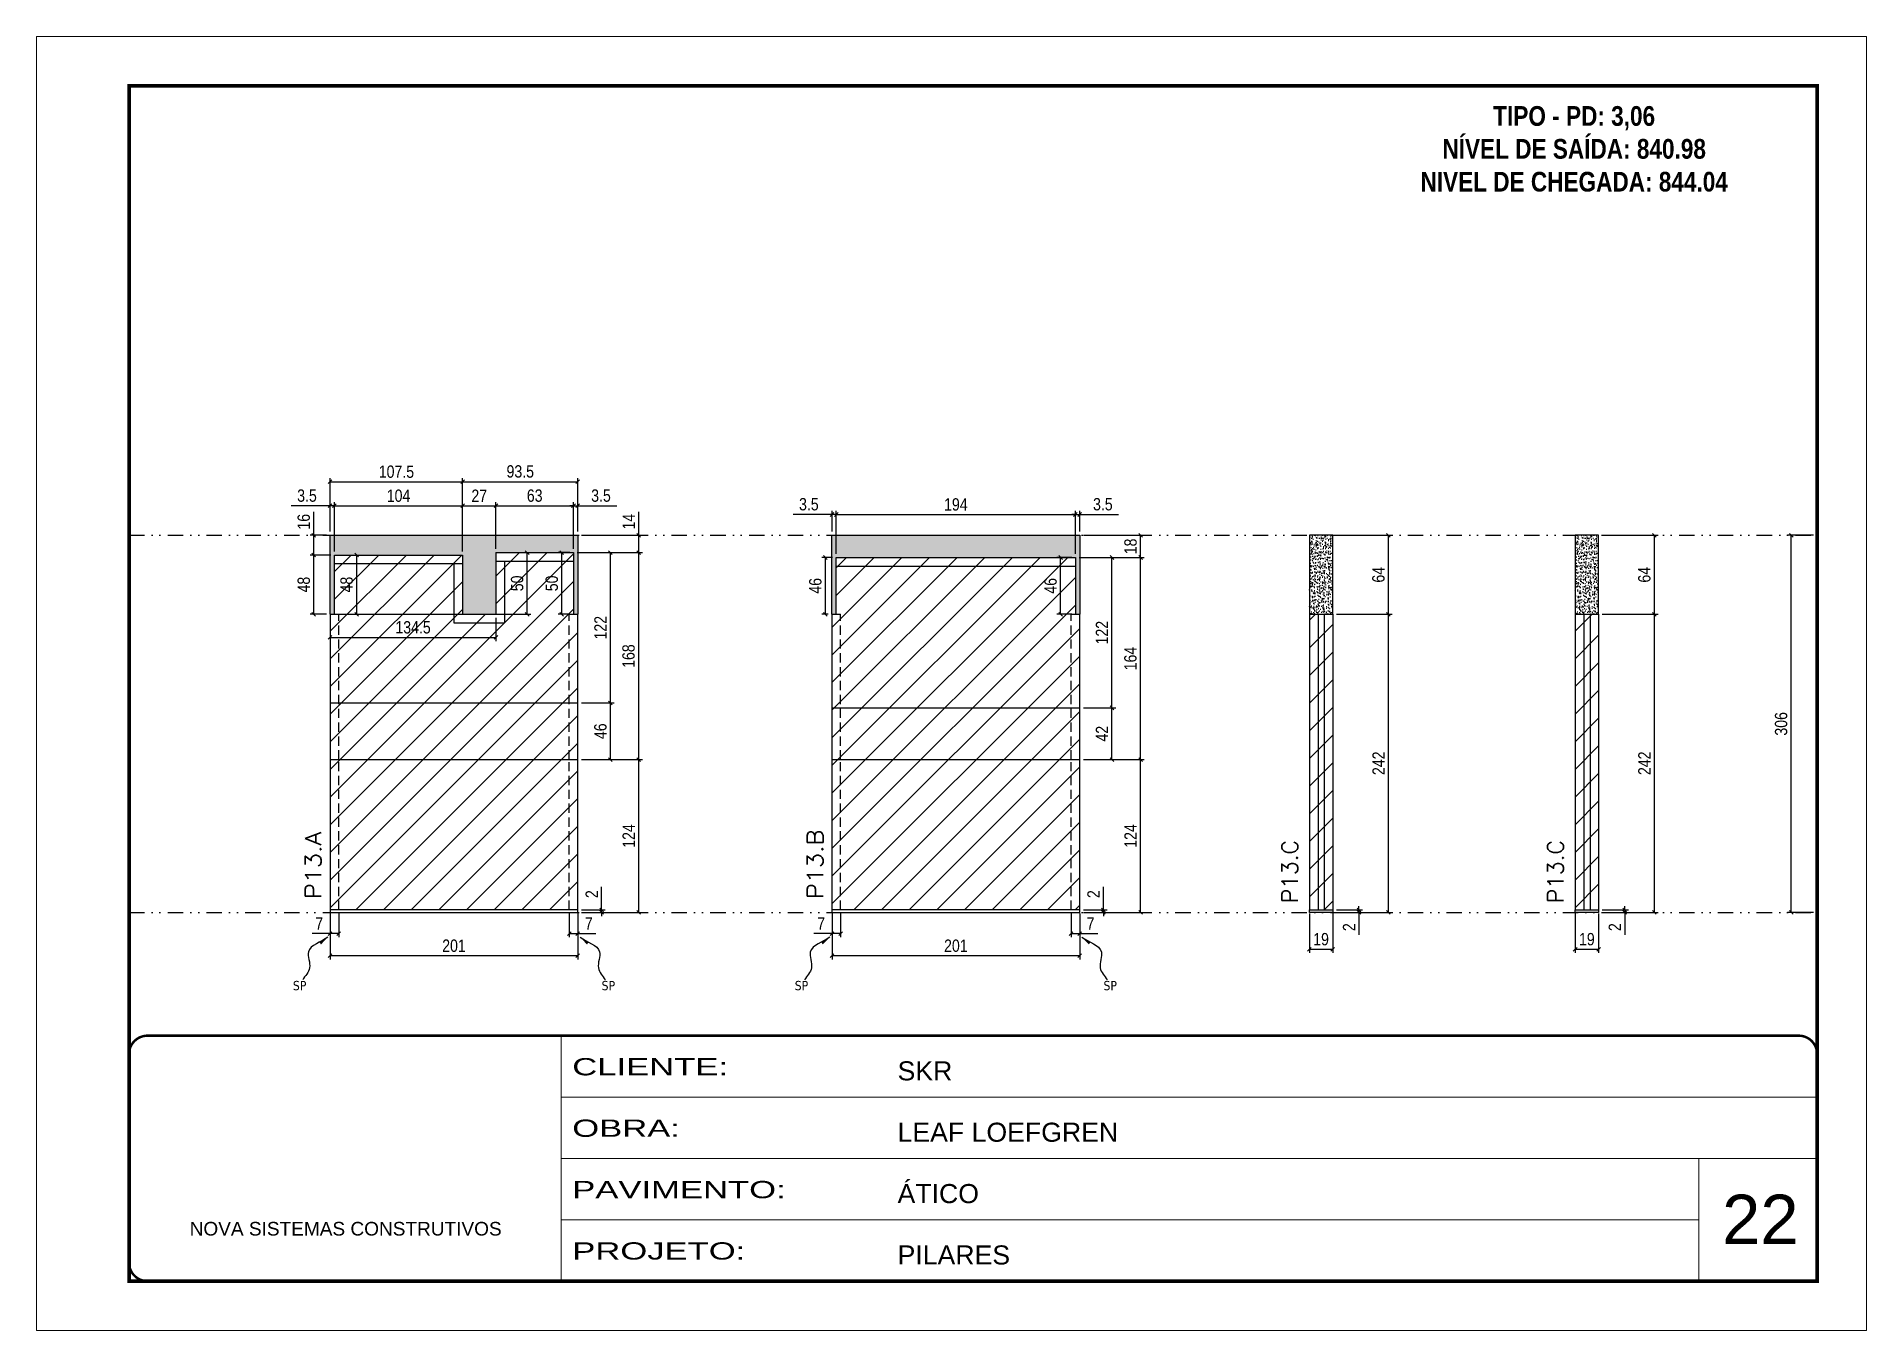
# Model space of a CAD drawing. Extents: x 14400 to 27878, y -21631 to 6985.
# Drawn here: x 16012 to 17497, y 192 to 1242 of the extents above; entities that cross this region are included whole.
import ezdxf

# ---------------------------------------------------------------- set-up
doc = ezdxf.new("R2010")
doc.units = 0
for name, pattern in [('CONTINUO', [0]), ('DASHED', [0.75, 0.5, -0.25]), ('DIVIDE2', [0.625, 0.25, -0.125, 0, -0.125, 0, -0.125]), ('HIDDEN', [0.375, 0.25, -0.125])]:
    doc.linetypes.add(name, pattern=pattern)
for name, color, linetype, lineweight in [('CARIMBO', 255, 'Continuous', 9), ('Folhas', 255, 'Continuous', 9), ('Hachura', 251, 'Continuous', 9), ('SARRAFO DE PRESSAO', 251, 'DASHED', 9), ('Texto Seção', 7, 'Continuous', 15)]:
    doc.layers.add(name, color=color, linetype=linetype, lineweight=lineweight)
for name, color, linetype in [('COTA', 241, 'Continuous'), ('NOMENCLATURA', 7, 'Continuous'), ('Nível', 160, 'Continuous'), ('Painéis', 200, 'Continuous'), ('SARR_2.2x7', 40, 'Continuous'), ('texto', 7, 'Continuous')]:
    doc.layers.add(name, color=color, linetype=linetype)
doc.styles.add('ARIAL', font='arial.ttf')
doc.styles.add('COTA TECNICA', font='techl___.ttf', dxfattribs={"height": 10})
doc.styles.add('COTA TECNICA-50', font='techl___.ttf', dxfattribs={"height": 10})
doc.styles.add('REGUA-120', font='ROMANS.shx', dxfattribs={"height": 15})
doc.styles.add('ROMANC', font='techb___.ttf', dxfattribs={"height": 2.5})
doc.styles.get("Standard").update_dxf_attribs({"font": 'arial.ttf'})
doc.styles.add('Tecnologia', font='')
doc.styles.get('Tecnologia').set_extended_font_data('Forgotten Futurist')
doc.dimstyles.new('COTA PAINEL-50', dxfattribs={"dimtxt": 10, "dimasz": 3, "dimexe": 3, "dimexo": 3, "dimgap": 3, "dimtad": 1, "dimdec": 1, "dimzin": 12, "dimdsep": 46, "dimtxsty": 'COTA TECNICA-50', "dimblk1": 'OBLIQUE', "dimblk2": 'OBLIQUE', "dimsah": 1, "dimcen": 0.9, "dimclrd": 4, "dimclre": 4, "dimclrt": 240, "dimadec": 1, "dimazin": 3, "dimtfac": 1, "dimtdec": 1, "dimtmove": 0, "dimatfit": 3, "dimfxl": 1, "dimtolj": 1, "dimtzin": 12, "dimarcsym": 0})
doc.dimstyles.new('PAINEL', dxfattribs={"dimtxt": 10, "dimasz": 3, "dimexe": 3, "dimexo": 3, "dimgap": 3, "dimtad": 1, "dimdec": 1, "dimzin": 12, "dimdsep": 46, "dimtxsty": 'COTA TECNICA', "dimblk1": 'OBLIQUE', "dimblk2": 'OBLIQUE', "dimsah": 1, "dimcen": 0.9, "dimclrd": 4, "dimclre": 4, "dimclrt": 240, "dimadec": 1, "dimazin": 3, "dimtfac": 1, "dimtdec": 1, "dimtmove": 0, "dimatfit": 3, "dimfxl": 1, "dimtolj": 1, "dimtzin": 12, "dimarcsym": 0})
doc.dimstyles.get("Standard").update_dxf_attribs({"dimtxt": 0.18, "dimasz": 0.18, "dimexe": 0.18, "dimexo": 0.0625, "dimgap": 0.09, "dimtad": 0, "dimtih": 1, "dimtoh": 1, "dimdec": 4, "dimzin": 0, "dimdsep": 46, "dimtxsty": 'Standard', "dimcen": 0.09, "dimadec": 0, "dimazin": 0, "dimtfac": 1, "dimtdec": 4, "dimtofl": 0, "dimtmove": 0, "dimatfit": 3, "dimfxl": 1, "dimtolj": 1, "dimtzin": 0, "dimarcsym": 0})
pattern_1 = [(50, (-1585, 0), (5.4655401, -0.4781726), [0.5715, -6.2865]), (355, (-1585, 0), (-1.0573026, 5.7317054), [0.4572, -5.0292175]), (100.451445, (-1584.5445, -0.04), (4.4082374, 5.2535326), [0.4857003, -5.3427073]), (46.1842, (-1585, 1.524), (8.1323712, -1.2612698), [0.85725, -9.42975]), (96.63556, (-1584.322, 1.419), (7.122124, 7.4227837), [0.7285507, -8.0140682]), (351.18415, (-1585, 1.524), (7.122124, 7.4227837), [0.685799, -7.543792]), (21, (-1584.238, 1.143), (4.5484317, -3.067956), [0.5715, -6.2865]), (326, (-1584.238, 1.143), (1.8540609, 5.525639), [0.4572, -5.0292]), (71.451445, (-1583.859, 0.8873), (6.4024926, 2.457683), [0.4857003, -5.3426981]), (37.5, (-1585, 0), (0.0926581, 2.53665117), [0, -4.96824, 0, -5.1054, 0, -5.04825]), (7.5, (-1585, 0), (2.00458988, 3.00541724), [0, -2.91084, 0, -4.85394, 0, -1.92405]), (327.5, (-1586.6993, 0), (4.06771786, -0.17186232), [0, -1.905, 0, -5.9436, 0, -7.8867]), (317.5, (-1587.4613, 0), (4.44387544, 0.7627947), [0, -2.4765, 0, -3.94716, 0, -5.6007])]

msp = doc.modelspace()

# ---------------------------------------------------------------- texts
at = {"layer": 'CARIMBO', "style": 'ARIAL'}
msp.add_text('22', height=40, dxfattribs=at).set_placement((17379.828, 261.996))
at = {"layer": 'NOMENCLATURA', "color": 2, "insert": (17259.806, 1185.437), "char_height": 16, "attachment_point": 2, "style": 'ROMANC'}
msp.add_mtext_dynamic_manual_height_columns('TIPO - PD: 3,06\\PNÍVEL DE SAÍDA: 840.98\\PNIVEL DE CHEGADA: 844.04', width=432.35115, gutter_width=1, heights=[0], dxfattribs=at)
at = {"layer": 'texto', "color": 0, "char_height": 7.5, "attachment_point": 5}
for insert in [(16225.428, 471.644), (16475.982, 471.644), (16632.706, 471.644), (16883.26, 471.644)]:
    msp.add_mtext('{\\fTahoma|b0|i0|c0|p34;\\C4;SP}', dxfattribs=dict(at, insert=insert))
at = {"layer": 'Texto Seção', "style": 'REGUA-120', "width": 1.1}
for s, p in [('P13.A', (16242.956, 541.898)), ('P13.B', (16650.234, 541.898))]:
    msp.add_text(s, height=13, rotation=90, dxfattribs=at).set_placement(p)
at = {"layer": 'Texto Seção', "char_height": 13, "width": 370.6998, "attachment_point": 7, "rotation": 90, "style": 'REGUA-120'}
for insert in [(17035.483, 538.547), (17251.198, 538.547)]:
    msp.add_mtext('P13.C', dxfattribs=dict(at, insert=insert))

# ---------------------------------------------------------------- blocks, each defined once
blk = doc.blocks.new('9999999999')
at = {"color": 30, "linetype": 'CONTINUO'}
for p, q in [((98564.6, 34230.2), (98564.6, 34429.4)), ((98564.6, 34379.6), (99584, 34379.6)), ((98564.6, 34329.8), (99488, 34329.8)), ((99584, 34329.8), (99488, 34329.8)), ((99488, 34329.8), (99488, 34230.2)), ((98564.6, 34280), (99488, 34280))]:
    blk.add_line(p, q, dxfattribs=at)
at = {"color": 30, "linetype": 'CONTINUO', "const_width": 2}
blk.add_lwpolyline([(99584, 34230.2), (99584, 34414.4, 0.414214), (99569, 34429.4), (98229, 34429.4, 0.414214), (98214, 34414.4), (98214, 34245.2, 0.414214), (98229, 34230.2), (99584, 34230.2)], format="xyb", dxfattribs=at)
at = {"layer": 'Folhas'}
blk.add_lwpolyline([(98139, 34190.2), (99624, 34190.2), (99624, 35240.2), (98139, 35240.2)], close=True, dxfattribs=at)
at = {"layer": 'Folhas', "color": 30, "const_width": 3}
blk.add_lwpolyline([(98214, 34230.2), (99584, 34230.2), (99584, 35200.2), (98214, 35200.2)], close=True, dxfattribs=at)
at = {"color": 7, "linetype": 'Continuous', "ltscale": 5, "style": 'ARIAL'}
for s, height, p in [('SKR', 15.48, (98837.7, 34393.1)), ('LEAF LOEFGREN', 15.483, (98837.7, 34343.3)), ('ÁTICO', 15.48, (98837.7, 34293.5)), ('NOVA SISTEMAS CONSTRUTIVOS', 11.059, (98263.2, 34267.2)), ('PILARES', 15.48, (98837.7, 34243.7))]:
    blk.add_text(s, height=height, dxfattribs=at).set_placement(p)
at = {"layer": 'Folhas', "color": 7, "style": 'Tecnologia', "width": 1.5}
for s, p in [('CLIENTE:', (98573.7, 34397.2)), ('OBRA:', (98573.7, 34347.3)), ('PAVIMENTO:', (98573.7, 34297.5)), ('PROJETO:', (98573.7, 34247.7))]:
    blk.add_text(s, height=14, dxfattribs=at).set_placement(p)
blk = doc.blocks.new('_Oblique')
at = {"color": 0, "linetype": 'ByBlock', "lineweight": -2}
blk.add_line((-0.5, -0.5), (0.5, 0.5), dxfattribs=at)
blk = doc.blocks.new('*D1601')
at = {"layer": 'COTA', "color": 4, "lineweight": -2, "transparency": 16777216}
for p, q in [((16250.2, 530.1), (16250.2, 492.9)), ((16451.2, 530.1), (16451.2, 492.9)), ((16451.2, 495.9), (16250.2, 495.9))]:
    blk.add_line(p, q, dxfattribs=at)
at = {"layer": 'Defpoints', "color": 0, "transparency": 16777216}
for p in [(16250.2, 533.1), (16451.2, 533.1), (16250.2, 495.9)]:
    blk.add_point(p, dxfattribs=at)
at = {"layer": 'COTA', "color": 4, "lineweight": -2, "transparency": 16777216, "xscale": 3, "yscale": 3, "zscale": 3, "rotation": 180}
blk.add_blockref('_Oblique', (16250.2, 495.9), dxfattribs=at)
at = {"layer": 'COTA', "color": 4, "lineweight": -2, "transparency": 16777216, "xscale": 3, "yscale": 3, "zscale": 3}
blk.add_blockref('_Oblique', (16451.2, 495.9), dxfattribs=at)
at = {"layer": 'COTA', "color": 240, "transparency": 16777216, "insert": (16350.7, 504), "char_height": 10, "attachment_point": 5, "style": 'COTA TECNICA'}
blk.add_mtext('\\A1;201', dxfattribs=at)
blk = doc.blocks.new('*D1602')
at = {"layer": 'COTA', "color": 4, "lineweight": -2, "transparency": 16777216}
for p, q in [((16444.2, 530.1), (16444.2, 510.9)), ((16451.2, 528.1), (16451.2, 510.9)), ((16444.2, 513.9), (16451.2, 513.9)), ((16451.2, 513.9), (16465.9, 513.9))]:
    blk.add_line(p, q, dxfattribs=at)
at = {"layer": 'Defpoints', "color": 0, "transparency": 16777216}
for p in [(16444.2, 533.1), (16451.2, 531.1), (16451.2, 513.9)]:
    blk.add_point(p, dxfattribs=at)
at = {"layer": 'COTA', "color": 4, "lineweight": -2, "transparency": 16777216, "xscale": 3, "yscale": 3, "zscale": 3, "rotation": 180}
blk.add_blockref('_Oblique', (16444.2, 513.9), dxfattribs=at)
at = {"layer": 'COTA', "color": 4, "lineweight": -2, "transparency": 16777216, "xscale": 3, "yscale": 3, "zscale": 3}
blk.add_blockref('_Oblique', (16451.2, 513.9), dxfattribs=at)
at = {"layer": 'COTA', "color": 240, "transparency": 16777216, "insert": (16460.1, 522), "char_height": 10, "attachment_point": 5, "style": 'COTA TECNICA-50'}
blk.add_mtext('\\A1;7', dxfattribs=at)
blk = doc.blocks.new('*D1603')
at = {"layer": 'COTA', "color": 4, "lineweight": -2, "transparency": 16777216}
for p, q in [((16470.5, 533.1), (16470.5, 551.9)), ((16454.2, 533.1), (16473.5, 533.1)), ((16454.2, 531.1), (16473.5, 531.1)), ((16470.5, 531.1), (16470.5, 533.1)), ((16470.5, 531.1), (16470.5, 528.1))]:
    blk.add_line(p, q, dxfattribs=at)
at = {"layer": 'Defpoints', "color": 0, "transparency": 16777216}
for p in [(16451.2, 533.1), (16451.2, 531.1), (16470.5, 531.1)]:
    blk.add_point(p, dxfattribs=at)
at = {"layer": 'COTA', "color": 4, "lineweight": -2, "transparency": 16777216, "xscale": 3, "yscale": 3, "zscale": 3}
for p, rotation in [((16470.5, 533.1), 270), ((16470.5, 531.1), 90)]:
    blk.add_blockref('_Oblique', p, dxfattribs=dict(at, rotation=rotation))
at = {"layer": 'COTA', "color": 240, "transparency": 16777216, "insert": (16462.5, 545.9), "char_height": 10, "attachment_point": 5, "rotation": 90, "style": 'COTA TECNICA-50'}
blk.add_mtext('\\A1;2', dxfattribs=at)
blk = doc.blocks.new('*D1604')
at = {"layer": 'COTA', "color": 4, "lineweight": -2, "transparency": 16777216}
for p, q in [((16450.7, 823.1), (16503.6, 823.1)), ((16500.6, 655.1), (16500.6, 823.1)), ((16454.2, 655.1), (16503.6, 655.1))]:
    blk.add_line(p, q, dxfattribs=at)
at = {"layer": 'Defpoints', "color": 0, "transparency": 16777216}
for p in [(16447.7, 823.1), (16500.6, 823.1), (16451.2, 655.1)]:
    blk.add_point(p, dxfattribs=at)
at = {"layer": 'COTA', "color": 4, "lineweight": -2, "transparency": 16777216, "xscale": 3, "yscale": 3, "zscale": 3}
for p, rotation in [((16500.6, 823.1), 90), ((16500.6, 655.1), 270)]:
    blk.add_blockref('_Oblique', p, dxfattribs=dict(at, rotation=rotation))
at = {"layer": 'COTA', "color": 240, "transparency": 16777216, "insert": (16492.4, 739.1), "char_height": 10, "attachment_point": 5, "rotation": 90, "style": 'COTA TECNICA-50'}
blk.add_mtext('\\A1;168', dxfattribs=at)
blk = doc.blocks.new('*D1605')
at = {"layer": 'COTA', "color": 4, "linetype": 'ByBlock', "lineweight": -2, "transparency": 16777216}
for p, q in [((16454.2, 655.1), (16503.6, 655.1)), ((16500.6, 531.1), (16500.6, 655.1)), ((16454.2, 531.1), (16503.6, 531.1))]:
    blk.add_line(p, q, dxfattribs=at)
at = {"layer": 'Defpoints', "color": 0, "linetype": 'ByBlock', "transparency": 16777216}
for p in [(16451.2, 655.1), (16500.6, 655.1), (16451.2, 531.1)]:
    blk.add_point(p, dxfattribs=at)
at = {"layer": 'COTA', "color": 4, "linetype": 'ByBlock', "lineweight": -2, "transparency": 16777216, "xscale": 3, "yscale": 3, "zscale": 3}
for p, rotation in [((16500.6, 655.1), 90), ((16500.6, 531.1), 270)]:
    blk.add_blockref('_Oblique', p, dxfattribs=dict(at, rotation=rotation))
at = {"layer": 'COTA', "color": 240, "linetype": 'ByBlock', "transparency": 16777216, "insert": (16492.5, 593.1), "char_height": 10, "attachment_point": 5, "rotation": 90, "style": 'COTA TECNICA'}
blk.add_mtext('\\A1;124', dxfattribs=at)
blk = doc.blocks.new('*D1606')
at = {"layer": 'COTA', "color": 4, "lineweight": -2, "transparency": 16777216}
for p, q in [((17044.9, 530.1), (17044.9, 498.2)), ((17063.9, 530.1), (17063.9, 498.2)), ((17044.9, 501.2), (17063.9, 501.2))]:
    blk.add_line(p, q, dxfattribs=at)
at = {"layer": 'Defpoints', "color": 0, "transparency": 16777216}
for p in [(17044.9, 533.1), (17063.9, 533.1), (17063.9, 501.2)]:
    blk.add_point(p, dxfattribs=at)
at = {"layer": 'COTA', "color": 4, "lineweight": -2, "transparency": 16777216, "xscale": 3, "yscale": 3, "zscale": 3, "rotation": 180}
blk.add_blockref('_Oblique', (17044.9, 501.2), dxfattribs=at)
at = {"layer": 'COTA', "color": 4, "lineweight": -2, "transparency": 16777216, "xscale": 3, "yscale": 3, "zscale": 3}
blk.add_blockref('_Oblique', (17063.9, 501.2), dxfattribs=at)
at = {"layer": 'COTA', "color": 240, "transparency": 16777216, "insert": (17054.4, 509.3), "char_height": 10, "attachment_point": 5, "style": 'COTA TECNICA'}
blk.add_mtext('\\A1;19', dxfattribs=at)
blk = doc.blocks.new('*D1607')
at = {"layer": 'COTA', "color": 4, "lineweight": -2, "transparency": 16777216}
for p, q in [((17085.1, 533.1), (17085.1, 536.1)), ((17066.9, 533.1), (17088.1, 533.1)), ((17066.9, 531.1), (17088.1, 531.1)), ((17085.1, 533.1), (17085.1, 531.1)), ((17085.1, 531.1), (17085.1, 513))]:
    blk.add_line(p, q, dxfattribs=at)
at = {"layer": 'Defpoints', "color": 0, "transparency": 16777216}
for p in [(17063.9, 533.1), (17063.9, 531.1), (17085.1, 533.1)]:
    blk.add_point(p, dxfattribs=at)
at = {"layer": 'COTA', "color": 4, "lineweight": -2, "transparency": 16777216, "xscale": 3, "yscale": 3, "zscale": 3}
for p, rotation in [((17085.1, 533.1), 270), ((17085.1, 531.1), 90)]:
    blk.add_blockref('_Oblique', p, dxfattribs=dict(at, rotation=rotation))
at = {"layer": 'COTA', "color": 240, "transparency": 16777216, "insert": (17077.1, 519.1), "char_height": 10, "attachment_point": 5, "rotation": 90, "style": 'COTA TECNICA-50'}
blk.add_mtext('\\A1;2', dxfattribs=at)
blk = doc.blocks.new('*D1608')
at = {"layer": 'COTA', "color": 4, "lineweight": -2, "transparency": 16777216}
for p, q in [((17066.9, 773.1), (17112.1, 773.1)), ((17109.1, 531.1), (17109.1, 773.1)), ((17066.9, 531.1), (17112.1, 531.1))]:
    blk.add_line(p, q, dxfattribs=at)
at = {"layer": 'Defpoints', "color": 0, "transparency": 16777216}
for p in [(17063.9, 773.1), (17109.1, 773.1), (17063.9, 531.1)]:
    blk.add_point(p, dxfattribs=at)
at = {"layer": 'COTA', "color": 4, "lineweight": -2, "transparency": 16777216, "xscale": 3, "yscale": 3, "zscale": 3}
for p, rotation in [((17109.1, 773.1), 90), ((17109.1, 531.1), 270)]:
    blk.add_blockref('_Oblique', p, dxfattribs=dict(at, rotation=rotation))
at = {"layer": 'COTA', "color": 240, "transparency": 16777216, "insert": (17101.1, 652.1), "char_height": 10, "attachment_point": 5, "rotation": 90, "style": 'COTA TECNICA-50'}
blk.add_mtext('\\A1;242', dxfattribs=at)
blk = doc.blocks.new('*D1609')
at = {"layer": 'COTA', "color": 4, "lineweight": -2, "transparency": 16777216}
for p, q in [((16250.2, 528.1), (16250.2, 510.9)), ((16257.2, 530.1), (16257.2, 510.9)), ((16250.2, 513.9), (16235.5, 513.9)), ((16257.2, 513.9), (16250.2, 513.9))]:
    blk.add_line(p, q, dxfattribs=at)
at = {"layer": 'Defpoints', "color": 0, "transparency": 16777216}
for p in [(16250.2, 531.1), (16257.2, 533.1), (16250.2, 513.9)]:
    blk.add_point(p, dxfattribs=at)
at = {"layer": 'COTA', "color": 4, "lineweight": -2, "transparency": 16777216, "xscale": 3, "yscale": 3, "zscale": 3, "rotation": 180}
blk.add_blockref('_Oblique', (16250.2, 513.9), dxfattribs=at)
at = {"layer": 'COTA', "color": 4, "lineweight": -2, "transparency": 16777216, "xscale": 3, "yscale": 3, "zscale": 3}
blk.add_blockref('_Oblique', (16257.2, 513.9), dxfattribs=at)
at = {"layer": 'COTA', "color": 240, "transparency": 16777216, "insert": (16241.3, 522), "char_height": 10, "attachment_point": 5, "style": 'COTA TECNICA-50'}
blk.add_mtext('\\A1;7', dxfattribs=at)
blk = doc.blocks.new('*D1613')
at = {"layer": 'COTA', "color": 4, "lineweight": -2, "transparency": 16777216}
for p, q in [((17066.9, 837.1), (17112.1, 837.1)), ((17109.1, 773.1), (17109.1, 837.1)), ((17066.9, 773.1), (17112.1, 773.1))]:
    blk.add_line(p, q, dxfattribs=at)
at = {"layer": 'Defpoints', "color": 0, "transparency": 16777216}
for p in [(17063.9, 837.1), (17109.1, 837.1), (17063.9, 773.1)]:
    blk.add_point(p, dxfattribs=at)
at = {"layer": 'COTA', "color": 4, "lineweight": -2, "transparency": 16777216, "xscale": 3, "yscale": 3, "zscale": 3}
for p, rotation in [((17109.1, 837.1), 90), ((17109.1, 773.1), 270)]:
    blk.add_blockref('_Oblique', p, dxfattribs=dict(at, rotation=rotation))
at = {"layer": 'COTA', "color": 240, "transparency": 16777216, "insert": (17101, 805.1), "char_height": 10, "attachment_point": 5, "rotation": 90, "style": 'COTA TECNICA'}
blk.add_mtext('\\A1;64', dxfattribs=at)
blk = doc.blocks.new('*D1614')
at = {"layer": 'COTA', "color": 4, "lineweight": -2, "transparency": 16777216}
for p, q in [((16500.6, 837.1), (16500.6, 856.3)), ((16454.2, 837.1), (16503.6, 837.1)), ((16500.6, 823.1), (16500.6, 837.1)), ((16450.7, 823.1), (16503.6, 823.1))]:
    blk.add_line(p, q, dxfattribs=at)
at = {"layer": 'Defpoints', "color": 0, "transparency": 16777216}
for p in [(16451.2, 837.1), (16500.6, 837.1), (16447.7, 823.1)]:
    blk.add_point(p, dxfattribs=at)
at = {"layer": 'COTA', "color": 4, "lineweight": -2, "transparency": 16777216, "xscale": 3, "yscale": 3, "zscale": 3}
for p, rotation in [((16500.6, 837.1), 90), ((16500.6, 823.1), 270)]:
    blk.add_blockref('_Oblique', p, dxfattribs=dict(at, rotation=rotation))
at = {"layer": 'COTA', "color": 240, "transparency": 16777216, "insert": (16492.5, 848.2), "char_height": 10, "attachment_point": 5, "rotation": 90, "style": 'COTA TECNICA'}
blk.add_mtext('\\A1;14', dxfattribs=at)
blk = doc.blocks.new('*D1610')
at = {"layer": 'COTA', "color": 4, "lineweight": -2, "transparency": 16777216}
for p, q in [((17260.6, 530.1), (17260.6, 498.2)), ((17279.6, 530.1), (17279.6, 498.2)), ((17260.6, 501.2), (17279.6, 501.2))]:
    blk.add_line(p, q, dxfattribs=at)
at = {"layer": 'Defpoints', "color": 0, "transparency": 16777216}
for p in [(17260.6, 533.1), (17279.6, 533.1), (17279.6, 501.2)]:
    blk.add_point(p, dxfattribs=at)
at = {"layer": 'COTA', "color": 4, "lineweight": -2, "transparency": 16777216, "xscale": 3, "yscale": 3, "zscale": 3, "rotation": 180}
blk.add_blockref('_Oblique', (17260.6, 501.2), dxfattribs=at)
at = {"layer": 'COTA', "color": 4, "lineweight": -2, "transparency": 16777216, "xscale": 3, "yscale": 3, "zscale": 3}
blk.add_blockref('_Oblique', (17279.6, 501.2), dxfattribs=at)
at = {"layer": 'COTA', "color": 240, "transparency": 16777216, "insert": (17270.1, 509.3), "char_height": 10, "attachment_point": 5, "style": 'COTA TECNICA'}
blk.add_mtext('\\A1;19', dxfattribs=at)
blk = doc.blocks.new('*D1611')
at = {"layer": 'COTA', "color": 4, "lineweight": -2, "transparency": 16777216}
for p, q in [((17300.8, 533.1), (17300.8, 536.1)), ((17282.6, 533.1), (17303.8, 533.1)), ((17282.6, 531.1), (17303.8, 531.1)), ((17300.8, 533.1), (17300.8, 531.1)), ((17300.8, 531.1), (17300.8, 513))]:
    blk.add_line(p, q, dxfattribs=at)
at = {"layer": 'Defpoints', "color": 0, "transparency": 16777216}
for p in [(17279.6, 533.1), (17279.6, 531.1), (17300.8, 533.1)]:
    blk.add_point(p, dxfattribs=at)
at = {"layer": 'COTA', "color": 4, "lineweight": -2, "transparency": 16777216, "xscale": 3, "yscale": 3, "zscale": 3}
for p, rotation in [((17300.8, 533.1), 270), ((17300.8, 531.1), 90)]:
    blk.add_blockref('_Oblique', p, dxfattribs=dict(at, rotation=rotation))
at = {"layer": 'COTA', "color": 240, "transparency": 16777216, "insert": (17292.8, 519.1), "char_height": 10, "attachment_point": 5, "rotation": 90, "style": 'COTA TECNICA-50'}
blk.add_mtext('\\A1;2', dxfattribs=at)
blk = doc.blocks.new('*D1612')
at = {"layer": 'COTA', "color": 4, "lineweight": -2, "transparency": 16777216}
for p, q in [((17282.6, 773.1), (17327.9, 773.1)), ((17324.9, 531.1), (17324.9, 773.1)), ((17282.6, 531.1), (17327.9, 531.1))]:
    blk.add_line(p, q, dxfattribs=at)
at = {"layer": 'Defpoints', "color": 0, "transparency": 16777216}
for p in [(17279.6, 773.1), (17324.9, 773.1), (17279.6, 531.1)]:
    blk.add_point(p, dxfattribs=at)
at = {"layer": 'COTA', "color": 4, "lineweight": -2, "transparency": 16777216, "xscale": 3, "yscale": 3, "zscale": 3}
for p, rotation in [((17324.9, 773.1), 90), ((17324.9, 531.1), 270)]:
    blk.add_blockref('_Oblique', p, dxfattribs=dict(at, rotation=rotation))
at = {"layer": 'COTA', "color": 240, "transparency": 16777216, "insert": (17316.8, 652.1), "char_height": 10, "attachment_point": 5, "rotation": 90, "style": 'COTA TECNICA-50'}
blk.add_mtext('\\A1;242', dxfattribs=at)
blk = doc.blocks.new('*D1615')
at = {"layer": 'COTA', "color": 4, "lineweight": -2, "transparency": 16777216}
for p, q in [((17282.6, 837.1), (17327.9, 837.1)), ((17324.9, 773.1), (17324.9, 837.1)), ((17282.6, 773.1), (17327.9, 773.1))]:
    blk.add_line(p, q, dxfattribs=at)
at = {"layer": 'Defpoints', "color": 0, "transparency": 16777216}
for p in [(17279.6, 837.1), (17324.9, 837.1), (17279.6, 773.1)]:
    blk.add_point(p, dxfattribs=at)
at = {"layer": 'COTA', "color": 4, "lineweight": -2, "transparency": 16777216, "xscale": 3, "yscale": 3, "zscale": 3}
for p, rotation in [((17324.9, 837.1), 90), ((17324.9, 773.1), 270)]:
    blk.add_blockref('_Oblique', p, dxfattribs=dict(at, rotation=rotation))
at = {"layer": 'COTA', "color": 240, "transparency": 16777216, "insert": (17316.8, 805.1), "char_height": 10, "attachment_point": 5, "rotation": 90, "style": 'COTA TECNICA'}
blk.add_mtext('\\A1;64', dxfattribs=at)
blk = doc.blocks.new('*D1616')
at = {"layer": 'COTA', "color": 4, "lineweight": -2, "transparency": 16777216}
for p, q in [((17454, 837.1), (17433, 837.1)), ((17436, 531.1), (17436, 837.1)), ((17454, 531.1), (17433, 531.1))]:
    blk.add_line(p, q, dxfattribs=at)
at = {"layer": 'Defpoints', "color": 0, "transparency": 16777216}
for p in [(17436, 837.1), (17457, 837.1), (17457, 531.1)]:
    blk.add_point(p, dxfattribs=at)
at = {"layer": 'COTA', "color": 4, "lineweight": -2, "transparency": 16777216, "xscale": 3, "yscale": 3, "zscale": 3}
for p, rotation in [((17436, 837.1), 90), ((17436, 531.1), 270)]:
    blk.add_blockref('_Oblique', p, dxfattribs=dict(at, rotation=rotation))
at = {"layer": 'COTA', "color": 240, "transparency": 16777216, "insert": (17427.8, 684.1), "char_height": 10, "attachment_point": 5, "rotation": 90, "style": 'COTA TECNICA'}
blk.add_mtext('\\A1;306', dxfattribs=at)
blk = doc.blocks.new('*D1617')
at = {"layer": 'COTA', "color": 4, "lineweight": -2, "transparency": 16777216}
for p, q in [((16657.5, 530.1), (16657.5, 492.9)), ((16858.5, 530.1), (16858.5, 492.9)), ((16858.5, 495.9), (16657.5, 495.9))]:
    blk.add_line(p, q, dxfattribs=at)
at = {"layer": 'Defpoints', "color": 0, "transparency": 16777216}
for p in [(16657.5, 533.1), (16858.5, 533.1), (16657.5, 495.9)]:
    blk.add_point(p, dxfattribs=at)
at = {"layer": 'COTA', "color": 4, "lineweight": -2, "transparency": 16777216, "xscale": 3, "yscale": 3, "zscale": 3, "rotation": 180}
blk.add_blockref('_Oblique', (16657.5, 495.9), dxfattribs=at)
at = {"layer": 'COTA', "color": 4, "lineweight": -2, "transparency": 16777216, "xscale": 3, "yscale": 3, "zscale": 3}
blk.add_blockref('_Oblique', (16858.5, 495.9), dxfattribs=at)
at = {"layer": 'COTA', "color": 240, "transparency": 16777216, "insert": (16758, 504), "char_height": 10, "attachment_point": 5, "style": 'COTA TECNICA'}
blk.add_mtext('\\A1;201', dxfattribs=at)
blk = doc.blocks.new('*D1618')
at = {"layer": 'COTA', "color": 4, "lineweight": -2, "transparency": 16777216}
for p, q in [((16851.5, 530.1), (16851.5, 510.9)), ((16858.5, 528.1), (16858.5, 510.9)), ((16851.5, 513.9), (16858.5, 513.9)), ((16858.5, 513.9), (16873.2, 513.9))]:
    blk.add_line(p, q, dxfattribs=at)
at = {"layer": 'Defpoints', "color": 0, "transparency": 16777216}
for p in [(16851.5, 533.1), (16858.5, 531.1), (16858.5, 513.9)]:
    blk.add_point(p, dxfattribs=at)
at = {"layer": 'COTA', "color": 4, "lineweight": -2, "transparency": 16777216, "xscale": 3, "yscale": 3, "zscale": 3, "rotation": 180}
blk.add_blockref('_Oblique', (16851.5, 513.9), dxfattribs=at)
at = {"layer": 'COTA', "color": 4, "lineweight": -2, "transparency": 16777216, "xscale": 3, "yscale": 3, "zscale": 3}
blk.add_blockref('_Oblique', (16858.5, 513.9), dxfattribs=at)
at = {"layer": 'COTA', "color": 240, "transparency": 16777216, "insert": (16867.3, 522), "char_height": 10, "attachment_point": 5, "style": 'COTA TECNICA-50'}
blk.add_mtext('\\A1;7', dxfattribs=at)
blk = doc.blocks.new('*D1619')
at = {"layer": 'COTA', "color": 4, "lineweight": -2, "transparency": 16777216}
for p, q in [((16877.7, 533.1), (16877.7, 551.9)), ((16861.5, 533.1), (16880.7, 533.1)), ((16861.5, 531.1), (16880.7, 531.1)), ((16877.7, 531.1), (16877.7, 533.1)), ((16877.7, 531.1), (16877.7, 528.1))]:
    blk.add_line(p, q, dxfattribs=at)
at = {"layer": 'Defpoints', "color": 0, "transparency": 16777216}
for p in [(16858.5, 533.1), (16858.5, 531.1), (16877.7, 531.1)]:
    blk.add_point(p, dxfattribs=at)
at = {"layer": 'COTA', "color": 4, "lineweight": -2, "transparency": 16777216, "xscale": 3, "yscale": 3, "zscale": 3}
for p, rotation in [((16877.7, 533.1), 270), ((16877.7, 531.1), 90)]:
    blk.add_blockref('_Oblique', p, dxfattribs=dict(at, rotation=rotation))
at = {"layer": 'COTA', "color": 240, "transparency": 16777216, "insert": (16869.7, 545.9), "char_height": 10, "attachment_point": 5, "rotation": 90, "style": 'COTA TECNICA-50'}
blk.add_mtext('\\A1;2', dxfattribs=at)
blk = doc.blocks.new('*D1620')
at = {"layer": 'COTA', "color": 4, "lineweight": -2, "transparency": 16777216}
for p, q in [((16858, 819.1), (16910.9, 819.1)), ((16907.9, 655.1), (16907.9, 819.1)), ((16861.5, 655.1), (16910.9, 655.1))]:
    blk.add_line(p, q, dxfattribs=at)
at = {"layer": 'Defpoints', "color": 0, "transparency": 16777216}
for p in [(16855, 819.1), (16907.9, 819.1), (16858.5, 655.1)]:
    blk.add_point(p, dxfattribs=at)
at = {"layer": 'COTA', "color": 4, "lineweight": -2, "transparency": 16777216, "xscale": 3, "yscale": 3, "zscale": 3}
for p, rotation in [((16907.9, 819.1), 90), ((16907.9, 655.1), 270)]:
    blk.add_blockref('_Oblique', p, dxfattribs=dict(at, rotation=rotation))
at = {"layer": 'COTA', "color": 240, "transparency": 16777216, "insert": (16899.7, 737.1), "char_height": 10, "attachment_point": 5, "rotation": 90, "style": 'COTA TECNICA-50'}
blk.add_mtext('\\A1;164', dxfattribs=at)
blk = doc.blocks.new('*D1621')
at = {"layer": 'COTA', "color": 4, "linetype": 'ByBlock', "lineweight": -2, "transparency": 16777216}
for p, q in [((16861.5, 655.1), (16910.9, 655.1)), ((16907.9, 531.1), (16907.9, 655.1)), ((16861.5, 531.1), (16910.9, 531.1))]:
    blk.add_line(p, q, dxfattribs=at)
at = {"layer": 'Defpoints', "color": 0, "linetype": 'ByBlock', "transparency": 16777216}
for p in [(16858.5, 655.1), (16907.9, 655.1), (16858.5, 531.1)]:
    blk.add_point(p, dxfattribs=at)
at = {"layer": 'COTA', "color": 4, "linetype": 'ByBlock', "lineweight": -2, "transparency": 16777216, "xscale": 3, "yscale": 3, "zscale": 3}
for p, rotation in [((16907.9, 655.1), 90), ((16907.9, 531.1), 270)]:
    blk.add_blockref('_Oblique', p, dxfattribs=dict(at, rotation=rotation))
at = {"layer": 'COTA', "color": 240, "linetype": 'ByBlock', "transparency": 16777216, "insert": (16899.8, 593.1), "char_height": 10, "attachment_point": 5, "rotation": 90, "style": 'COTA TECNICA'}
blk.add_mtext('\\A1;124', dxfattribs=at)
blk = doc.blocks.new('*D1622')
at = {"layer": 'COTA', "color": 4, "lineweight": -2, "transparency": 16777216}
for p, q in [((16657.5, 528.1), (16657.5, 510.9)), ((16664.5, 530.1), (16664.5, 510.9)), ((16657.5, 513.9), (16642.8, 513.9)), ((16664.5, 513.9), (16657.5, 513.9))]:
    blk.add_line(p, q, dxfattribs=at)
at = {"layer": 'Defpoints', "color": 0, "transparency": 16777216}
for p in [(16657.5, 531.1), (16664.5, 533.1), (16657.5, 513.9)]:
    blk.add_point(p, dxfattribs=at)
at = {"layer": 'COTA', "color": 4, "lineweight": -2, "transparency": 16777216, "xscale": 3, "yscale": 3, "zscale": 3, "rotation": 180}
blk.add_blockref('_Oblique', (16657.5, 513.9), dxfattribs=at)
at = {"layer": 'COTA', "color": 4, "lineweight": -2, "transparency": 16777216, "xscale": 3, "yscale": 3, "zscale": 3}
blk.add_blockref('_Oblique', (16664.5, 513.9), dxfattribs=at)
at = {"layer": 'COTA', "color": 240, "transparency": 16777216, "insert": (16648.6, 522), "char_height": 10, "attachment_point": 5, "style": 'COTA TECNICA-50'}
blk.add_mtext('\\A1;7', dxfattribs=at)
blk = doc.blocks.new('*D1623')
at = {"layer": 'COTA', "color": 4, "lineweight": -2, "transparency": 16777216}
for p, q in [((16861.5, 837.1), (16910.9, 837.1)), ((16907.9, 819.1), (16907.9, 837.1)), ((16858, 819.1), (16910.9, 819.1))]:
    blk.add_line(p, q, dxfattribs=at)
at = {"layer": 'Defpoints', "color": 0, "transparency": 16777216}
for p in [(16858.5, 837.1), (16907.9, 837.1), (16855, 819.1)]:
    blk.add_point(p, dxfattribs=at)
at = {"layer": 'COTA', "color": 4, "lineweight": -2, "transparency": 16777216, "xscale": 3, "yscale": 3, "zscale": 3}
for p, rotation in [((16907.9, 837.1), 90), ((16907.9, 819.1), 270)]:
    blk.add_blockref('_Oblique', p, dxfattribs=dict(at, rotation=rotation))
at = {"layer": 'COTA', "color": 240, "transparency": 16777216, "insert": (16899.8, 828.1), "char_height": 10, "attachment_point": 5, "rotation": 90, "style": 'COTA TECNICA'}
blk.add_mtext('\\A1;18', dxfattribs=at)
blk = doc.blocks.new('*D2803')
at = {"layer": 'COTA', "color": 4, "lineweight": -2, "transparency": 16777216}
for p, q in [((16250.2, 840.1), (16250.2, 864.1)), ((16253.7, 824.1), (16253.7, 864.1)), ((16250.2, 861.1), (16218.6, 861.1)), ((16253.7, 861.1), (16250.2, 861.1)), ((16253.7, 861.1), (16256.7, 861.1))]:
    blk.add_line(p, q, dxfattribs=at)
at = {"layer": 'Defpoints', "color": 0, "transparency": 16777216}
for p in [(16250.2, 861.1), (16250.2, 837.1), (16253.7, 821.1)]:
    blk.add_point(p, dxfattribs=at)
at = {"layer": 'COTA', "color": 4, "lineweight": -2, "transparency": 16777216, "xscale": 3, "yscale": 3, "zscale": 3}
blk.add_blockref('_Oblique', (16250.2, 861.1), dxfattribs=at)
at = {"layer": 'COTA', "color": 4, "lineweight": -2, "transparency": 16777216, "xscale": 3, "yscale": 3, "zscale": 3, "rotation": 180}
blk.add_blockref('_Oblique', (16253.7, 861.1), dxfattribs=at)
at = {"layer": 'COTA', "color": 240, "transparency": 16777216, "insert": (16231.4, 869.3), "char_height": 10, "attachment_point": 5, "style": 'COTA TECNICA'}
blk.add_mtext('\\A1;3.5', dxfattribs=at)
blk = doc.blocks.new('*D2804')
at = {"layer": 'COTA', "color": 4, "lineweight": -2, "transparency": 16777216}
for p, q in [((16253.7, 824.1), (16253.7, 864.1)), ((16357.7, 824.1), (16357.7, 864.1)), ((16253.7, 861.1), (16357.7, 861.1))]:
    blk.add_line(p, q, dxfattribs=at)
at = {"layer": 'Defpoints', "color": 0, "transparency": 16777216}
for p in [(16357.7, 861.1), (16253.7, 821.1), (16357.7, 821.1)]:
    blk.add_point(p, dxfattribs=at)
at = {"layer": 'COTA', "color": 4, "lineweight": -2, "transparency": 16777216, "xscale": 3, "yscale": 3, "zscale": 3, "rotation": 180}
blk.add_blockref('_Oblique', (16253.7, 861.1), dxfattribs=at)
at = {"layer": 'COTA', "color": 4, "lineweight": -2, "transparency": 16777216, "xscale": 3, "yscale": 3, "zscale": 3}
blk.add_blockref('_Oblique', (16357.7, 861.1), dxfattribs=at)
at = {"layer": 'COTA', "color": 240, "transparency": 16777216, "insert": (16305.7, 869.2), "char_height": 10, "attachment_point": 5, "style": 'COTA TECNICA'}
blk.add_mtext('\\A1;104', dxfattribs=at)
blk = doc.blocks.new('*D2805')
at = {"layer": 'COTA', "color": 4, "lineweight": -2, "transparency": 16777216}
for p, q in [((16250.2, 840.1), (16250.2, 883.6)), ((16250.2, 880.6), (16357.7, 880.6)), ((16357.7, 824.1), (16357.7, 883.6))]:
    blk.add_line(p, q, dxfattribs=at)
at = {"layer": 'Defpoints', "color": 0, "transparency": 16777216}
for p in [(16357.7, 880.6), (16250.2, 837.1), (16357.7, 821.1)]:
    blk.add_point(p, dxfattribs=at)
at = {"layer": 'COTA', "color": 4, "lineweight": -2, "transparency": 16777216, "xscale": 3, "yscale": 3, "zscale": 3, "rotation": 180}
blk.add_blockref('_Oblique', (16250.2, 880.6), dxfattribs=at)
at = {"layer": 'COTA', "color": 4, "lineweight": -2, "transparency": 16777216, "xscale": 3, "yscale": 3, "zscale": 3}
blk.add_blockref('_Oblique', (16357.7, 880.6), dxfattribs=at)
at = {"layer": 'COTA', "color": 240, "transparency": 16777216, "insert": (16304, 888.7), "char_height": 10, "attachment_point": 5, "style": 'COTA TECNICA'}
blk.add_mtext('\\A1;107.5', dxfattribs=at)
blk = doc.blocks.new('*D2806')
at = {"layer": 'COTA', "color": 4, "lineweight": -2, "transparency": 16777216}
for p, q in [((16357.7, 824.1), (16357.7, 864.1)), ((16384.7, 826.1), (16384.7, 864.1)), ((16357.7, 861.1), (16384.7, 861.1))]:
    blk.add_line(p, q, dxfattribs=at)
at = {"layer": 'Defpoints', "color": 0, "transparency": 16777216}
for p in [(16384.7, 861.1), (16357.7, 821.1), (16384.7, 823.1)]:
    blk.add_point(p, dxfattribs=at)
at = {"layer": 'COTA', "color": 4, "lineweight": -2, "transparency": 16777216, "xscale": 3, "yscale": 3, "zscale": 3, "rotation": 180}
blk.add_blockref('_Oblique', (16357.7, 861.1), dxfattribs=at)
at = {"layer": 'COTA', "color": 4, "lineweight": -2, "transparency": 16777216, "xscale": 3, "yscale": 3, "zscale": 3}
blk.add_blockref('_Oblique', (16384.7, 861.1), dxfattribs=at)
at = {"layer": 'COTA', "color": 240, "transparency": 16777216, "insert": (16371.2, 869.2), "char_height": 10, "attachment_point": 5, "style": 'COTA TECNICA'}
blk.add_mtext('\\A1;27', dxfattribs=at)
blk = doc.blocks.new('*D2807')
at = {"layer": 'COTA', "color": 4, "lineweight": -2, "transparency": 16777216}
for p, q in [((16384.7, 826.1), (16384.7, 864.1)), ((16447.7, 826.1), (16447.7, 864.1)), ((16384.7, 861.1), (16447.7, 861.1))]:
    blk.add_line(p, q, dxfattribs=at)
at = {"layer": 'Defpoints', "color": 0, "transparency": 16777216}
for p in [(16447.7, 861.1), (16384.7, 823.1), (16447.7, 823.1)]:
    blk.add_point(p, dxfattribs=at)
at = {"layer": 'COTA', "color": 4, "lineweight": -2, "transparency": 16777216, "xscale": 3, "yscale": 3, "zscale": 3, "rotation": 180}
blk.add_blockref('_Oblique', (16384.7, 861.1), dxfattribs=at)
at = {"layer": 'COTA', "color": 4, "lineweight": -2, "transparency": 16777216, "xscale": 3, "yscale": 3, "zscale": 3}
blk.add_blockref('_Oblique', (16447.7, 861.1), dxfattribs=at)
at = {"layer": 'COTA', "color": 240, "transparency": 16777216, "insert": (16416.2, 869.3), "char_height": 10, "attachment_point": 5, "style": 'COTA TECNICA'}
blk.add_mtext('\\A1;63', dxfattribs=at)
blk = doc.blocks.new('*D2808')
at = {"layer": 'COTA', "color": 4, "lineweight": -2, "transparency": 16777216}
for p, q in [((16447.7, 826.1), (16447.7, 864.1)), ((16451.2, 840.1), (16451.2, 864.1)), ((16447.7, 861.1), (16444.7, 861.1)), ((16447.7, 861.1), (16451.2, 861.1)), ((16451.2, 861.1), (16482.8, 861.1))]:
    blk.add_line(p, q, dxfattribs=at)
at = {"layer": 'Defpoints', "color": 0, "transparency": 16777216}
for p in [(16451.2, 861.1), (16451.2, 837.1), (16447.7, 823.1)]:
    blk.add_point(p, dxfattribs=at)
at = {"layer": 'COTA', "color": 4, "lineweight": -2, "transparency": 16777216, "xscale": 3, "yscale": 3, "zscale": 3}
blk.add_blockref('_Oblique', (16447.7, 861.1), dxfattribs=at)
at = {"layer": 'COTA', "color": 4, "lineweight": -2, "transparency": 16777216, "xscale": 3, "yscale": 3, "zscale": 3, "rotation": 180}
blk.add_blockref('_Oblique', (16451.2, 861.1), dxfattribs=at)
at = {"layer": 'COTA', "color": 240, "transparency": 16777216, "insert": (16470, 869.3), "char_height": 10, "attachment_point": 5, "style": 'COTA TECNICA'}
blk.add_mtext('\\A1;3.5', dxfattribs=at)
blk = doc.blocks.new('*D2809')
at = {"layer": 'COTA', "color": 4, "lineweight": -2, "transparency": 16777216}
for p, q in [((16357.7, 824.1), (16357.7, 883.6)), ((16357.7, 880.6), (16451.2, 880.6)), ((16451.2, 840.1), (16451.2, 883.6))]:
    blk.add_line(p, q, dxfattribs=at)
at = {"layer": 'Defpoints', "color": 0, "transparency": 16777216}
for p in [(16451.2, 880.6), (16451.2, 837.1), (16357.7, 821.1)]:
    blk.add_point(p, dxfattribs=at)
at = {"layer": 'COTA', "color": 4, "lineweight": -2, "transparency": 16777216, "xscale": 3, "yscale": 3, "zscale": 3, "rotation": 180}
blk.add_blockref('_Oblique', (16357.7, 880.6), dxfattribs=at)
at = {"layer": 'COTA', "color": 4, "lineweight": -2, "transparency": 16777216, "xscale": 3, "yscale": 3, "zscale": 3}
blk.add_blockref('_Oblique', (16451.2, 880.6), dxfattribs=at)
at = {"layer": 'COTA', "color": 240, "transparency": 16777216, "insert": (16404.5, 888.9), "char_height": 10, "attachment_point": 5, "style": 'COTA TECNICA'}
blk.add_mtext('\\A1;93.5', dxfattribs=at)
blk = doc.blocks.new('*D2810')
at = {"layer": 'COTA', "color": 4, "lineweight": -2, "transparency": 16777216}
for p, q in [((16250.2, 770.1), (16250.2, 751.2)), ((16384.7, 770.1), (16384.7, 751.2)), ((16250.2, 754.2), (16384.7, 754.2))]:
    blk.add_line(p, q, dxfattribs=at)
at = {"layer": 'Defpoints', "color": 0, "transparency": 16777216}
for p in [(16250.2, 773.1), (16384.7, 773.1), (16384.7, 754.2)]:
    blk.add_point(p, dxfattribs=at)
at = {"layer": 'COTA', "color": 4, "lineweight": -2, "transparency": 16777216, "xscale": 3, "yscale": 3, "zscale": 3, "rotation": 180}
blk.add_blockref('_Oblique', (16250.2, 754.2), dxfattribs=at)
at = {"layer": 'COTA', "color": 4, "lineweight": -2, "transparency": 16777216, "xscale": 3, "yscale": 3, "zscale": 3}
blk.add_blockref('_Oblique', (16384.7, 754.2), dxfattribs=at)
at = {"layer": 'COTA', "color": 240, "transparency": 16777216, "insert": (16317.5, 762.4), "char_height": 10, "attachment_point": 5, "style": 'COTA TECNICA'}
blk.add_mtext('\\A1;134.5', dxfattribs=at)
blk = doc.blocks.new('*D2811')
at = {"layer": 'COTA', "color": 4, "lineweight": -2, "transparency": 16777216}
for p, q in [((16256.7, 821.1), (16274.7, 821.1)), ((16271.7, 821.1), (16271.7, 773.1)), ((16256.7, 773.1), (16274.7, 773.1))]:
    blk.add_line(p, q, dxfattribs=at)
at = {"layer": 'Defpoints', "color": 0, "transparency": 16777216}
for p in [(16253.7, 821.1), (16253.7, 773.1), (16271.7, 773.1)]:
    blk.add_point(p, dxfattribs=at)
at = {"layer": 'COTA', "color": 4, "lineweight": -2, "transparency": 16777216, "xscale": 3, "yscale": 3, "zscale": 3}
for p, rotation in [((16271.7, 821.1), 90), ((16271.7, 773.1), 270)]:
    blk.add_blockref('_Oblique', p, dxfattribs=dict(at, rotation=rotation))
at = {"layer": 'COTA', "color": 240, "transparency": 16777216, "insert": (16263.6, 797.1), "char_height": 10, "attachment_point": 5, "rotation": 90, "style": 'COTA TECNICA'}
blk.add_mtext('\\A1;48', dxfattribs=at)
blk = doc.blocks.new('*D2812')
at = {"layer": 'COTA', "color": 4, "lineweight": -2, "transparency": 16777216}
for p, q in [((16444.7, 823.1), (16435.2, 823.1)), ((16438.2, 773.1), (16438.2, 823.1)), ((16444.7, 773.1), (16435.2, 773.1))]:
    blk.add_line(p, q, dxfattribs=at)
at = {"layer": 'Defpoints', "color": 0, "transparency": 16777216}
for p in [(16438.2, 823.1), (16447.7, 823.1), (16447.7, 773.1)]:
    blk.add_point(p, dxfattribs=at)
at = {"layer": 'COTA', "color": 4, "lineweight": -2, "transparency": 16777216, "xscale": 3, "yscale": 3, "zscale": 3}
for p, rotation in [((16438.2, 823.1), 90), ((16438.2, 773.1), 270)]:
    blk.add_blockref('_Oblique', p, dxfattribs=dict(at, rotation=rotation))
at = {"layer": 'COTA', "color": 240, "transparency": 16777216, "insert": (16430.1, 798.1), "char_height": 10, "attachment_point": 5, "rotation": 90, "style": 'COTA TECNICA'}
blk.add_mtext('\\A1;50', dxfattribs=at)
blk = doc.blocks.new('*D2813')
at = {"layer": 'COTA', "color": 4, "lineweight": -2, "transparency": 16777216}
for p, q in [((16387.7, 823.1), (16413.1, 823.1)), ((16410.1, 773.1), (16410.1, 823.1)), ((16387.7, 773.1), (16413.1, 773.1))]:
    blk.add_line(p, q, dxfattribs=at)
at = {"layer": 'Defpoints', "color": 0, "transparency": 16777216}
for p in [(16384.7, 823.1), (16410.1, 823.1), (16384.7, 773.1)]:
    blk.add_point(p, dxfattribs=at)
at = {"layer": 'COTA', "color": 4, "lineweight": -2, "transparency": 16777216, "xscale": 3, "yscale": 3, "zscale": 3}
for p, rotation in [((16410.1, 823.1), 90), ((16410.1, 773.1), 270)]:
    blk.add_blockref('_Oblique', p, dxfattribs=dict(at, rotation=rotation))
at = {"layer": 'COTA', "color": 240, "transparency": 16777216, "insert": (16402, 798.1), "char_height": 10, "attachment_point": 5, "rotation": 90, "style": 'COTA TECNICA'}
blk.add_mtext('\\A1;50', dxfattribs=at)
blk = doc.blocks.new('*D2814')
at = {"layer": 'COTA', "color": 4, "lineweight": -2, "transparency": 16777216}
for p, q in [((16861.5, 697.1), (16887.7, 697.1)), ((16884.7, 655.1), (16884.7, 697.1)), ((16861.5, 655.1), (16887.7, 655.1))]:
    blk.add_line(p, q, dxfattribs=at)
at = {"layer": 'Defpoints', "color": 0, "transparency": 16777216}
for p in [(16858.5, 697.1), (16884.7, 697.1), (16858.5, 655.1)]:
    blk.add_point(p, dxfattribs=at)
at = {"layer": 'COTA', "color": 4, "lineweight": -2, "transparency": 16777216, "xscale": 3, "yscale": 3, "zscale": 3}
for p, rotation in [((16884.7, 697.1), 90), ((16884.7, 655.1), 270)]:
    blk.add_blockref('_Oblique', p, dxfattribs=dict(at, rotation=rotation))
at = {"layer": 'COTA', "color": 240, "transparency": 16777216, "insert": (16876.6, 676.1), "char_height": 10, "attachment_point": 5, "rotation": 90, "style": 'COTA TECNICA'}
blk.add_mtext('\\A1;42', dxfattribs=at)
blk = doc.blocks.new('*D2815')
at = {"layer": 'COTA', "color": 4, "lineweight": -2, "transparency": 16777216}
for p, q in [((16858, 819.1), (16887.7, 819.1)), ((16884.7, 697.1), (16884.7, 819.1)), ((16861.5, 697.1), (16887.7, 697.1))]:
    blk.add_line(p, q, dxfattribs=at)
at = {"layer": 'Defpoints', "color": 0, "transparency": 16777216}
for p in [(16855, 819.1), (16884.7, 819.1), (16858.5, 697.1)]:
    blk.add_point(p, dxfattribs=at)
at = {"layer": 'COTA', "color": 4, "lineweight": -2, "transparency": 16777216, "xscale": 3, "yscale": 3, "zscale": 3}
for p, rotation in [((16884.7, 819.1), 90), ((16884.7, 697.1), 270)]:
    blk.add_blockref('_Oblique', p, dxfattribs=dict(at, rotation=rotation))
at = {"layer": 'COTA', "color": 240, "transparency": 16777216, "insert": (16876.6, 758.1), "char_height": 10, "attachment_point": 5, "rotation": 90, "style": 'COTA TECNICA'}
blk.add_mtext('\\A1;122', dxfattribs=at)
blk = doc.blocks.new('*D2816')
at = {"layer": 'COTA', "color": 4, "lineweight": -2, "transparency": 16777216}
for p, q in [((16657.5, 854), (16625.9, 854)), ((16657.5, 840.1), (16657.5, 857)), ((16661, 854), (16657.5, 854)), ((16661, 822.1), (16661, 857)), ((16661, 854), (16664, 854))]:
    blk.add_line(p, q, dxfattribs=at)
at = {"layer": 'Defpoints', "color": 0, "transparency": 16777216}
for p in [(16657.5, 854), (16657.5, 837.1), (16661, 819.1)]:
    blk.add_point(p, dxfattribs=at)
at = {"layer": 'COTA', "color": 4, "lineweight": -2, "transparency": 16777216, "xscale": 3, "yscale": 3, "zscale": 3}
blk.add_blockref('_Oblique', (16657.5, 854), dxfattribs=at)
at = {"layer": 'COTA', "color": 4, "lineweight": -2, "transparency": 16777216, "xscale": 3, "yscale": 3, "zscale": 3, "rotation": 180}
blk.add_blockref('_Oblique', (16661, 854), dxfattribs=at)
at = {"layer": 'COTA', "color": 240, "transparency": 16777216, "insert": (16638.7, 862.3), "char_height": 10, "attachment_point": 5, "style": 'COTA TECNICA'}
blk.add_mtext('\\A1;3.5', dxfattribs=at)
blk = doc.blocks.new('*D2817')
at = {"layer": 'COTA', "color": 4, "lineweight": -2, "transparency": 16777216}
for p, q in [((16855, 854), (16852, 854)), ((16855, 822.1), (16855, 857)), ((16855, 854), (16858.5, 854)), ((16858.5, 840.1), (16858.5, 857)), ((16858.5, 854), (16890.1, 854))]:
    blk.add_line(p, q, dxfattribs=at)
at = {"layer": 'Defpoints', "color": 0, "transparency": 16777216}
for p in [(16858.5, 854), (16858.5, 837.1), (16855, 819.1)]:
    blk.add_point(p, dxfattribs=at)
at = {"layer": 'COTA', "color": 4, "lineweight": -2, "transparency": 16777216, "xscale": 3, "yscale": 3, "zscale": 3}
blk.add_blockref('_Oblique', (16855, 854), dxfattribs=at)
at = {"layer": 'COTA', "color": 4, "lineweight": -2, "transparency": 16777216, "xscale": 3, "yscale": 3, "zscale": 3, "rotation": 180}
blk.add_blockref('_Oblique', (16858.5, 854), dxfattribs=at)
at = {"layer": 'COTA', "color": 240, "transparency": 16777216, "insert": (16877.3, 862.3), "char_height": 10, "attachment_point": 5, "style": 'COTA TECNICA'}
blk.add_mtext('\\A1;3.5', dxfattribs=at)
blk = doc.blocks.new('*D2818')
at = {"layer": 'COTA', "color": 4, "lineweight": -2, "transparency": 16777216}
for p, q in [((16661, 822.1), (16661, 857)), ((16661, 854), (16855, 854)), ((16855, 822.1), (16855, 857))]:
    blk.add_line(p, q, dxfattribs=at)
at = {"layer": 'Defpoints', "color": 0, "transparency": 16777216}
for p in [(16855, 854), (16661, 819.1), (16855, 819.1)]:
    blk.add_point(p, dxfattribs=at)
at = {"layer": 'COTA', "color": 4, "lineweight": -2, "transparency": 16777216, "xscale": 3, "yscale": 3, "zscale": 3, "rotation": 180}
blk.add_blockref('_Oblique', (16661, 854), dxfattribs=at)
at = {"layer": 'COTA', "color": 4, "lineweight": -2, "transparency": 16777216, "xscale": 3, "yscale": 3, "zscale": 3}
blk.add_blockref('_Oblique', (16855, 854), dxfattribs=at)
at = {"layer": 'COTA', "color": 240, "transparency": 16777216, "insert": (16758, 862.1), "char_height": 10, "attachment_point": 5, "style": 'COTA TECNICA'}
blk.add_mtext('\\A1;194', dxfattribs=at)
blk = doc.blocks.new('*D2819')
at = {"layer": 'COTA', "color": 4, "lineweight": -2, "transparency": 16777216}
for p, q in [((16658, 819.1), (16649.1, 819.1)), ((16652.1, 773.1), (16652.1, 819.1)), ((16654.5, 773.1), (16649.1, 773.1))]:
    blk.add_line(p, q, dxfattribs=at)
at = {"layer": 'Defpoints', "color": 0, "transparency": 16777216}
for p in [(16652.1, 819.1), (16661, 819.1), (16657.5, 773.1)]:
    blk.add_point(p, dxfattribs=at)
at = {"layer": 'COTA', "color": 4, "lineweight": -2, "transparency": 16777216, "xscale": 3, "yscale": 3, "zscale": 3}
for p, rotation in [((16652.1, 819.1), 90), ((16652.1, 773.1), 270)]:
    blk.add_blockref('_Oblique', p, dxfattribs=dict(at, rotation=rotation))
at = {"layer": 'COTA', "color": 240, "transparency": 16777216, "insert": (16644, 796.1), "char_height": 10, "attachment_point": 5, "rotation": 90, "style": 'COTA TECNICA'}
blk.add_mtext('\\A1;46', dxfattribs=at)
blk = doc.blocks.new('*D2820')
at = {"layer": 'COTA', "color": 4, "lineweight": -2, "transparency": 16777216}
for p, q in [((16852, 819.1), (16840, 819.1)), ((16843, 773.1), (16843, 819.1)), ((16852, 773.1), (16840, 773.1))]:
    blk.add_line(p, q, dxfattribs=at)
at = {"layer": 'Defpoints', "color": 0, "transparency": 16777216}
for p in [(16843, 819.1), (16855, 819.1), (16855, 773.1)]:
    blk.add_point(p, dxfattribs=at)
at = {"layer": 'COTA', "color": 4, "lineweight": -2, "transparency": 16777216, "xscale": 3, "yscale": 3, "zscale": 3}
for p, rotation in [((16843, 819.1), 90), ((16843, 773.1), 270)]:
    blk.add_blockref('_Oblique', p, dxfattribs=dict(at, rotation=rotation))
at = {"layer": 'COTA', "color": 240, "transparency": 16777216, "insert": (16834.9, 796.1), "char_height": 10, "attachment_point": 5, "rotation": 90, "style": 'COTA TECNICA'}
blk.add_mtext('\\A1;46', dxfattribs=at)
blk = doc.blocks.new('*D2830')
at = {"layer": 'COTA', "color": 4, "lineweight": -2, "transparency": 16777216}
for p, q in [((16454.2, 701.1), (16480.7, 701.1)), ((16477.7, 655.1), (16477.7, 701.1)), ((16454.2, 655.1), (16480.7, 655.1))]:
    blk.add_line(p, q, dxfattribs=at)
at = {"layer": 'Defpoints', "color": 0, "transparency": 16777216}
for p in [(16451.2, 701.1), (16477.7, 701.1), (16451.2, 655.1)]:
    blk.add_point(p, dxfattribs=at)
at = {"layer": 'COTA', "color": 4, "lineweight": -2, "transparency": 16777216, "xscale": 3, "yscale": 3, "zscale": 3}
for p, rotation in [((16477.7, 701.1), 90), ((16477.7, 655.1), 270)]:
    blk.add_blockref('_Oblique', p, dxfattribs=dict(at, rotation=rotation))
at = {"layer": 'COTA', "color": 240, "transparency": 16777216, "insert": (16469.6, 678.1), "char_height": 10, "attachment_point": 5, "rotation": 90, "style": 'COTA TECNICA'}
blk.add_mtext('\\A1;46', dxfattribs=at)
blk = doc.blocks.new('*D2831')
at = {"layer": 'COTA', "color": 4, "lineweight": -2, "transparency": 16777216}
for p, q in [((16450.7, 823.1), (16480.7, 823.1)), ((16477.7, 701.1), (16477.7, 823.1)), ((16454.2, 701.1), (16480.7, 701.1))]:
    blk.add_line(p, q, dxfattribs=at)
at = {"layer": 'Defpoints', "color": 0, "transparency": 16777216}
for p in [(16447.7, 823.1), (16477.7, 823.1), (16451.2, 701.1)]:
    blk.add_point(p, dxfattribs=at)
at = {"layer": 'COTA', "color": 4, "lineweight": -2, "transparency": 16777216, "xscale": 3, "yscale": 3, "zscale": 3}
for p, rotation in [((16477.7, 823.1), 90), ((16477.7, 701.1), 270)]:
    blk.add_blockref('_Oblique', p, dxfattribs=dict(at, rotation=rotation))
at = {"layer": 'COTA', "color": 240, "transparency": 16777216, "insert": (16469.6, 762.1), "char_height": 10, "attachment_point": 5, "rotation": 90, "style": 'COTA TECNICA'}
blk.add_mtext('\\A1;122', dxfattribs=at)
blk = doc.blocks.new('*D3095')
at = {"layer": 'COTA', "color": 4, "lineweight": -2, "transparency": 16777216}
for p, q in [((16250.7, 821.1), (16233.9, 821.1)), ((16236.9, 773.1), (16236.9, 821.1)), ((16247.2, 773.1), (16233.9, 773.1))]:
    blk.add_line(p, q, dxfattribs=at)
at = {"layer": 'Defpoints', "color": 0, "transparency": 16777216}
for p in [(16236.9, 821.1), (16253.7, 821.1), (16250.2, 773.1)]:
    blk.add_point(p, dxfattribs=at)
at = {"layer": 'COTA', "color": 4, "lineweight": -2, "transparency": 16777216, "xscale": 3, "yscale": 3, "zscale": 3}
for p, rotation in [((16236.9, 821.1), 90), ((16236.9, 773.1), 270)]:
    blk.add_blockref('_Oblique', p, dxfattribs=dict(at, rotation=rotation))
at = {"layer": 'COTA', "color": 240, "transparency": 16777216, "insert": (16228.8, 797.1), "char_height": 10, "attachment_point": 5, "rotation": 90, "style": 'COTA TECNICA'}
blk.add_mtext('\\A1;48', dxfattribs=at)
blk = doc.blocks.new('*D3096')
at = {"layer": 'COTA', "color": 4, "lineweight": -2, "transparency": 16777216}
for p, q in [((16236.9, 837.1), (16236.9, 856.1)), ((16247.2, 837.1), (16233.9, 837.1)), ((16236.9, 821.1), (16236.9, 837.1)), ((16250.7, 821.1), (16233.9, 821.1))]:
    blk.add_line(p, q, dxfattribs=at)
at = {"layer": 'Defpoints', "color": 0, "transparency": 16777216}
for p in [(16236.9, 837.1), (16250.2, 837.1), (16253.7, 821.1)]:
    blk.add_point(p, dxfattribs=at)
at = {"layer": 'COTA', "color": 4, "lineweight": -2, "transparency": 16777216, "xscale": 3, "yscale": 3, "zscale": 3}
for p, rotation in [((16236.9, 837.1), 90), ((16236.9, 821.1), 270)]:
    blk.add_blockref('_Oblique', p, dxfattribs=dict(at, rotation=rotation))
at = {"layer": 'COTA', "color": 240, "transparency": 16777216, "insert": (16228.8, 848.1), "char_height": 10, "attachment_point": 5, "rotation": 90, "style": 'COTA TECNICA'}
blk.add_mtext('\\A1;16', dxfattribs=at)

# ---------------------------------------------------------------- dimensions: what is measured, and where the dimension line sits
at = {"layer": 'COTA'}
for base, p1, p2, dimstyle, picture, middle in [((16357.705, 880.613), (16250.205, 837.135), (16357.705, 821.135), 'PAINEL', '*D2805', (16303.955, 888.723)), ((16451.205, 880.613), (16357.705, 821.135), (16451.205, 837.135), 'PAINEL', '*D2809', (16404.455, 888.862)), ((16250.205, 861.083), (16253.705, 821.135), (16250.205, 837.135), 'PAINEL', '*D2803', (16231.402, 869.302)), ((16357.705, 861.083), (16253.705, 821.135), (16357.705, 821.135), 'PAINEL', '*D2804', (16305.705, 869.185)), ((16384.705, 861.083), (16357.705, 821.135), (16384.705, 823.135), 'PAINEL', '*D2806', (16371.205, 869.156)), ((16447.705, 861.083), (16384.705, 823.135), (16447.705, 823.135), 'PAINEL', '*D2807', (16416.205, 869.302)), ((16451.205, 861.083), (16447.705, 823.135), (16451.205, 837.135), 'PAINEL', '*D2808', (16470.008, 869.302)), ((16657.483, 854.046), (16660.983, 819.135), (16657.483, 837.135), 'PAINEL', '*D2816', (16638.681, 862.265)), ((16854.983, 854.046), (16660.983, 819.135), (16854.983, 819.135), 'PAINEL', '*D2818', (16757.983, 862.148)), ((16858.483, 854.046), (16854.983, 819.135), (16858.483, 837.135), 'PAINEL', '*D2817', (16877.286, 862.265)), ((16384.705, 754.204), (16250.205, 773.135), (16384.705, 773.135), 'PAINEL', '*D2810', (16317.455, 762.424)), ((16451.205, 513.893), (16444.205, 533.135), (16451.205, 531.135), 'COTA PAINEL-50', '*D1602', (16460.07, 521.966)), ((16858.483, 513.893), (16851.483, 533.135), (16858.483, 531.135), 'COTA PAINEL-50', '*D1618', (16867.349, 521.966))]:
    dim = msp.add_linear_dim(base=base, p1=p1, p2=p2, dimstyle=dimstyle, dxfattribs=at)
    dim.commit()
    dim.dimension.update_dxf_attribs({"geometry": picture, "text_midpoint": middle})
for base, p1, p2, angle, dimstyle, picture, middle in [((16236.929, 837.135), (16253.705, 821.135), (16250.205, 837.135), 90, 'PAINEL', '*D3096', (16228.827, 848.142)), ((16500.572, 837.135), (16447.705, 823.135), (16451.205, 837.135), 90, 'PAINEL', '*D1614', (16492.499, 848.193)), ((16907.851, 837.135), (16854.983, 819.135), (16858.483, 837.135), 90, 'PAINEL', '*D1623', (16899.756, 828.135)), ((17109.144, 837.135), (17063.934, 773.135), (17063.934, 837.135), 90, 'PAINEL', '*D1613', (17101.042, 805.135)), ((17324.859, 837.135), (17279.649, 773.135), (17279.649, 837.135), 90, 'PAINEL', '*D1615', (17316.757, 805.135)), ((17436.04, 837.135), (17456.967, 531.135), (17456.967, 837.135), 90, 'PAINEL', '*D1616', (17427.821, 684.135)), ((16236.929, 821.135), (16250.205, 773.135), (16253.705, 821.135), 90, 'PAINEL', '*D3095', (16228.834, 797.135)), ((16271.679, 773.135), (16253.705, 821.135), (16253.705, 773.135), 90, 'PAINEL', '*D2811', (16263.584, 797.135)), ((16410.076, 823.135), (16384.705, 773.135), (16384.705, 823.135), 90, 'PAINEL', '*D2813', (16401.966, 798.135)), ((16438.204, 823.135), (16447.705, 773.135), (16447.705, 823.135), 90, 'PAINEL', '*D2812', (16430.094, 798.135)), ((16500.572, 823.135), (16451.205, 655.135), (16447.705, 823.135), 90, 'COTA PAINEL-50', '*D1604', (16492.448, 739.135)), ((16652.091, 819.135), (16657.483, 773.135), (16660.983, 819.135), 90, 'PAINEL', '*D2819', (16643.988, 796.135)), ((16843.009, 819.135), (16854.983, 773.135), (16854.983, 819.135), 90, 'PAINEL', '*D2820', (16834.907, 796.135)), ((16907.851, 819.135), (16858.483, 655.135), (16854.983, 819.135), 90, 'COTA PAINEL-50', '*D1620', (16899.748, 737.135)), ((17109.144, 773.135), (17063.934, 531.135), (17063.934, 773.135), 90, 'COTA PAINEL-50', '*D1608', (17101.071, 652.135)), ((17324.859, 773.135), (17279.649, 531.135), (17279.649, 773.135), 90, 'COTA PAINEL-50', '*D1612', (17316.786, 652.135)), ((16477.688, 701.135), (16451.205, 655.135), (16451.205, 701.135), 90, 'PAINEL', '*D2830', (16469.586, 678.135)), ((16884.695, 697.135), (16858.483, 655.135), (16858.483, 697.135), 90, 'PAINEL', '*D2814', (16876.622, 676.135)), ((16250.205, 513.893), (16257.205, 533.135), (16250.205, 531.135), 180, 'COTA PAINEL-50', '*D1609', (16241.339, 521.966)), ((16657.483, 513.893), (16664.483, 533.135), (16657.483, 531.135), 180, 'COTA PAINEL-50', '*D1622', (16648.618, 521.966))]:
    dim = msp.add_linear_dim(base=base, p1=p1, p2=p2, angle=angle, dimstyle=dimstyle, dxfattribs=at)
    dim.commit()
    dim.dimension.update_dxf_attribs({"geometry": picture, "text_midpoint": middle})
for base, p1, p2, angle, override, picture, middle in [((16477.688, 823.135), (16451.205, 701.135), (16447.705, 823.135), 90, {"dimtmove": 1}, '*D2831', (16469.63, 762.135)), ((16884.695, 819.135), (16858.483, 697.135), (16854.983, 819.135), 90, {"dimtmove": 1}, '*D2815', (16876.637, 758.135)), ((16250.205, 495.871), (16451.205, 533.135), (16250.205, 533.135), 180, {"dimarcsym": 2}, '*D1601', (16350.705, 503.973)), ((16657.483, 495.871), (16858.483, 533.135), (16657.483, 533.135), 180, {"dimarcsym": 2}, '*D1617', (16757.983, 503.973))]:
    dim = msp.add_linear_dim(base=base, p1=p1, p2=p2, angle=angle, dimstyle='PAINEL', override=override, dxfattribs=at)
    dim.commit()
    dim.dimension.update_dxf_attribs({"geometry": picture, "text_midpoint": middle})
at = {"layer": 'COTA', "linetype": 'ByBlock'}
for p1, p2, picture, middle in [((16451.205, 531.135), (16451.205, 655.135), '*D1605', (16492.499, 593.135)), ((16858.483, 531.135), (16858.483, 655.135), '*D1621', (16899.777, 593.135))]:
    dim = msp.add_aligned_dim(p1=p1, p2=p2, distance=-49.367, dimstyle='PAINEL', dxfattribs=at)
    dim.commit()
    dim.dimension.update_dxf_attribs({"geometry": picture, "text_midpoint": middle})
at = {"layer": 'COTA'}
for base, p1, p2, picture, middle in [((16470.463, 531.135), (16451.205, 533.135), (16451.205, 531.135), '*D1603', (16470.463, 545.882)), ((16877.741, 531.135), (16858.483, 533.135), (16858.483, 531.135), '*D1619', (16877.741, 545.882)), ((17085.127, 533.135), (17063.934, 531.135), (17063.934, 533.135), '*D1607', (17085.127, 519.079)), ((17300.842, 533.135), (17279.649, 531.135), (17279.649, 533.135), '*D1611', (17300.842, 519.079))]:
    dim = msp.add_linear_dim(base=base, p1=p1, p2=p2, angle=90, dimstyle='COTA PAINEL-50', dxfattribs=at)
    dim.commit()
    dim.dimension.update_dxf_attribs({"geometry": picture, "text_midpoint": middle, "dimtype": 160})
for base, p1, p2, picture, middle in [((17063.934, 501.241), (17044.934, 533.135), (17063.934, 533.135), '*D1606', (17054.434, 509.328)), ((17279.649, 501.241), (17260.649, 533.135), (17279.649, 533.135), '*D1610', (17270.149, 509.328))]:
    dim = msp.add_linear_dim(base=base, p1=p1, p2=p2, dimstyle='PAINEL', override={"dimarcsym": 2}, dxfattribs=at)
    dim.commit()
    dim.dimension.update_dxf_attribs({"geometry": picture, "text_midpoint": middle})

# ---------------------------------------------------------------- hatches: boundary and pattern name
at = {"layer": 'COTA'}
h = msp.add_hatch(dxfattribs=at)
h.set_pattern_fill('AR-CONC', color=256, scale=0.03)
h.set_pattern_definition(pattern_1)
h.paths.add_polyline_path([(16384.705, 823.135), (16447.705, 823.135), (16447.705, 773.135), (16451.205, 773.135), (16451.205, 837.135), (16250.205, 837.135), (16250.205, 773.135), (16253.705, 773.135), (16253.705, 821.135), (16357.705, 821.135), (16357.705, 773.135), (16384.705, 773.135)])
h = msp.add_hatch(dxfattribs=at)
h.set_pattern_fill('AR-CONC', color=256, scale=0.03)
h.set_pattern_definition(pattern_1)
h.paths.add_polyline_path([(16854.983, 819.135), (16854.983, 773.135), (16858.483, 773.135), (16858.483, 837.135), (16657.483, 837.135), (16657.483, 773.135), (16660.983, 773.135), (16660.983, 819.135)])
h = msp.add_hatch(dxfattribs=at)
h.set_pattern_fill('AR-CONC', color=256, scale=0.03)
h.set_pattern_definition([(50, (1592.5, -2352.15), (5.4655401, -0.4781726), [0.5715, -6.2865]), (355, (1592.5, -2352.15), (-1.0573026, 5.7317054), [0.4572, -5.0292175]), (100.451445, (1592.9555, -2352.19), (4.4082374, 5.2535326), [0.4857003, -5.3427073]), (46.1842, (1592.5, -2350.626), (8.1323712, -1.2612698), [0.85725, -9.42975]), (96.63556, (1593.178, -2350.731), (7.122124, 7.4227837), [0.7285507, -8.0140682]), (351.18415, (1592.5, -2350.626), (7.122124, 7.4227837), [0.685799, -7.543792]), (21, (1593.262, -2351.007), (4.5484317, -3.067956), [0.5715, -6.2865]), (326, (1593.262, -2351.007), (1.8540609, 5.525639), [0.4572, -5.0292]), (71.451445, (1593.641, -2351.263), (6.4024926, 2.457683), [0.4857003, -5.3426981]), (37.5, (1592.5, -2352.1502), (0.0926581, 2.53665117), [0, -4.96824, 0, -5.1054, 0, -5.04825]), (7.5, (1592.5, -2352.1502), (2.00458988, 3.00541724), [0, -2.91084, 0, -4.85394, 0, -1.92405]), (327.5, (1590.8007, -2352.1502), (4.06771786, -0.17186232), [0, -1.905, 0, -5.9436, 0, -7.8867]), (317.5, (1590.0387, -2352.1502), (4.44387544, 0.7627947), [0, -2.4765, 0, -3.94716, 0, -5.6007])])
h.paths.add_polyline_path([(17044.934, 773.135), (17063.934, 773.135), (17063.934, 837.135), (17044.934, 837.135)])
h = msp.add_hatch(dxfattribs=at)
h.set_pattern_fill('AR-CONC', color=256, scale=0.03)
h.set_pattern_definition([(50, (1808.215, -2352.15), (5.4655401, -0.4781726), [0.5715, -6.2865]), (355, (1808.215, -2352.15), (-1.0573026, 5.7317054), [0.4572, -5.0292175]), (100.451445, (1808.67, -2352.19), (4.4082374, 5.2535326), [0.4857003, -5.3427073]), (46.1842, (1808.215, -2350.626), (8.1323712, -1.2612698), [0.85725, -9.42975]), (96.63556, (1808.8925, -2350.731), (7.122124, 7.4227837), [0.7285507, -8.0140682]), (351.18415, (1808.215, -2350.626), (7.122124, 7.4227837), [0.685799, -7.543792]), (21, (1808.977, -2351.007), (4.5484317, -3.067956), [0.5715, -6.2865]), (326, (1808.977, -2351.007), (1.8540609, 5.525639), [0.4572, -5.0292]), (71.451445, (1809.356, -2351.263), (6.4024926, 2.457683), [0.4857003, -5.3426981]), (37.5, (1808.2148, -2352.1502), (0.0926581, 2.53665117), [0, -4.96824, 0, -5.1054, 0, -5.04825]), (7.5, (1808.2148, -2352.1502), (2.00458988, 3.00541724), [0, -2.91084, 0, -4.85394, 0, -1.92405]), (327.5, (1806.5155, -2352.1502), (4.06771786, -0.17186232), [0, -1.905, 0, -5.9436, 0, -7.8867]), (317.5, (1805.7535, -2352.1502), (4.44387544, 0.7627947), [0, -2.4765, 0, -3.94716, 0, -5.6007])])
h.paths.add_polyline_path([(17260.649, 773.135), (17279.649, 773.135), (17279.649, 837.135), (17260.649, 837.135)])
at = {"layer": 'Hachura'}
h = msp.add_hatch(dxfattribs=at)
h.set_pattern_fill('ANSI31', color=256, scale=5)
h.paths.add_polyline_path([(16357.705, 821.135), (16253.705, 821.135), (16253.705, 773.135), (16357.705, 773.135)], flags=17)
h.paths.add_polyline_path([(16451.205, 773.135), (16447.705, 773.135), (16447.705, 823.135), (16384.705, 823.135), (16384.705, 773.135), (16250.205, 773.135), (16250.205, 701.135), (16451.205, 701.135)])
h = msp.add_hatch(dxfattribs=at)
h.set_pattern_fill('ANSI31', color=256, scale=5)
h.paths.add_polyline_path([(16451.205, 701.135), (16250.205, 701.135), (16250.205, 655.135), (16451.205, 655.135)])
h.paths.add_polyline_path([(16451.205, 655.135), (16250.205, 655.135), (16250.205, 533.135), (16451.205, 533.135)])
h.paths.add_polyline_path([(16858.483, 655.135), (16657.483, 655.135), (16657.483, 533.135), (16858.483, 533.135)])
h.paths.add_polyline_path([(16858.483, 697.135), (16657.483, 697.135), (16657.483, 655.135), (16858.483, 655.135)])
h.paths.add_polyline_path([(16854.983, 819.135), (16660.983, 819.135), (16660.983, 773.135), (16657.483, 773.135), (16657.483, 697.135), (16858.483, 697.135), (16858.483, 773.135), (16854.983, 773.135)])
h.paths.add_polyline_path([(17063.934, 773.135), (17044.934, 773.135), (17044.934, 533.135), (17063.934, 533.135)])
h.paths.add_polyline_path([(17279.649, 773.135), (17260.649, 773.135), (17260.649, 533.135), (17279.649, 533.135)])

# ---------------------------------------------------------------- linework, layer by layer
at = {"layer": 'COTA'}
for p, q in [((16250.205, 773.135), (16250.205, 837.135)), ((16250.205, 837.135), (16451.205, 837.135)), ((16451.205, 837.135), (16451.205, 773.135)), ((16657.483, 773.135), (16657.483, 837.135)), ((16657.483, 837.135), (16858.483, 837.135)), ((16858.483, 837.135), (16858.483, 773.135)), ((16350.705, 773.135), (16350.705, 766.135)), ((16384.705, 773.135), (16391.705, 773.135)), ((16391.705, 773.135), (16391.705, 766.135))]:
    msp.add_line(p, q, dxfattribs=at)
for points in [[(17044.934, 773.135), (17063.934, 773.135), (17063.934, 837.135), (17044.934, 837.135)], [(17260.649, 773.135), (17279.649, 773.135), (17279.649, 837.135), (17260.649, 837.135)]]:
    msp.add_lwpolyline(points, close=True, dxfattribs=at)
at = {"layer": 'Nível', "color": 4, "linetype": 'DIVIDE2', "ltscale": 50}
for p, q in [((16086.967, 837.135), (17456.967, 837.135)), ((16086.967, 531.135), (17456.967, 531.135))]:
    msp.add_line(p, q, dxfattribs=at)
at = {"layer": 'Painéis'}
for p, q in [((16253.705, 821.135), (16357.705, 821.135)), ((16253.705, 773.135), (16253.705, 821.135)), ((16357.705, 821.135), (16357.705, 773.135)), ((16384.705, 823.135), (16384.705, 773.135)), ((16384.705, 823.135), (16447.705, 823.135)), ((16447.705, 823.135), (16447.705, 773.135)), ((16660.983, 819.135), (16854.983, 819.135)), ((16660.983, 773.135), (16660.983, 819.135)), ((16854.983, 819.135), (16854.983, 773.135)), ((16250.205, 773.135), (16250.205, 533.135)), ((16250.205, 773.135), (16384.705, 773.135)), ((16444.205, 773.135), (16451.205, 773.135)), ((16451.205, 533.135), (16451.205, 773.135)), ((16657.483, 773.135), (16657.483, 533.135)), ((16657.483, 773.135), (16664.483, 773.135)), ((16851.483, 773.135), (16858.483, 773.135)), ((16858.483, 533.135), (16858.483, 773.135)), ((17044.934, 773.135), (17044.934, 533.135)), ((17044.934, 773.135), (17063.934, 773.135)), ((17063.934, 773.135), (17063.934, 533.135)), ((17260.649, 773.135), (17260.649, 533.135)), ((17260.649, 773.135), (17279.649, 773.135)), ((17279.649, 773.135), (17279.649, 533.135)), ((16250.205, 701.135), (16451.205, 701.135)), ((16657.483, 697.135), (16858.483, 697.135)), ((16250.205, 655.135), (16451.205, 655.135)), ((16657.483, 655.135), (16858.483, 655.135)), ((17044.934, 533.135), (17063.934, 533.135)), ((17044.934, 531.135), (17044.934, 533.135)), ((17063.934, 531.135), (17044.934, 531.135)), ((17063.934, 533.135), (17063.934, 531.135)), ((17260.649, 533.135), (17279.649, 533.135)), ((17260.649, 531.135), (17260.649, 533.135)), ((17279.649, 531.135), (17260.649, 531.135)), ((17279.649, 533.135), (17279.649, 531.135))]:
    msp.add_line(p, q, dxfattribs=at)
for points in [[(16451.205, 533.135), (16250.205, 533.135), (16250.205, 531.135), (16451.205, 531.135)], [(16858.483, 533.135), (16657.483, 533.135), (16657.483, 531.135), (16858.483, 531.135)]]:
    msp.add_lwpolyline(points, close=True, dxfattribs=at)
at = {"layer": 'SARR_2.2x7'}
for p, q in [((16253.705, 814.135), (16357.705, 814.135)), ((16350.705, 814.135), (16350.705, 773.135)), ((16384.705, 816.135), (16447.705, 816.135)), ((16391.705, 816.135), (16391.705, 773.135)), ((16660.983, 812.135), (16854.983, 812.135)), ((17051.934, 773.135), (17051.934, 533.135)), ((17056.934, 773.135), (17056.934, 533.135)), ((17267.649, 773.135), (17267.649, 533.135)), ((17272.649, 773.135), (17272.649, 533.135)), ((16350.705, 766.135), (16391.705, 766.135))]:
    msp.add_line(p, q, dxfattribs=at)
at = {"layer": 'SARR_2.2x7', "linetype": 'HIDDEN', "ltscale": 30}
for p, q in [((16257.205, 655.135), (16257.205, 773.135)), ((16444.205, 655.135), (16444.205, 773.135)), ((16664.483, 655.135), (16664.483, 773.135)), ((16851.483, 655.135), (16851.483, 773.135)), ((16257.205, 533.135), (16257.205, 655.135)), ((16444.205, 533.135), (16444.205, 655.135)), ((16664.483, 533.135), (16664.483, 655.135)), ((16851.483, 533.135), (16851.483, 655.135))]:
    msp.add_line(p, q, dxfattribs=at)

# ---------------------------------------------------------------- block references
at = {"layer": 'SARRAFO DE PRESSAO', "color": 6, "linetype": 'ByBlock'}
msp.add_blockref('9999999999', (-82127.011, -33998.353), dxfattribs=at)

msp.set_redraw_order([(e.dxf.handle, doc.entitydb.next_handle()) for e in msp.query("TEXT MTEXT ATTDEF DIMENSION ARC_DIMENSION")])  # texts and dimensions are drawn at this point

# ---------------------------------------------------------------- leaders
at = {"layer": 'COTA', "path_type": 1}
for points in [[(16248.376, 510.954), (16232.591, 499.119), (16233.516, 486.113), (16227.963, 476.331)], [(16453.034, 510.954), (16468.819, 499.119), (16467.894, 486.113), (16473.447, 476.331)], [(16655.654, 510.954), (16639.869, 499.119), (16640.794, 486.113), (16635.241, 476.331)], [(16860.312, 510.954), (16876.097, 499.119), (16875.172, 486.113), (16880.725, 476.331)]]:
    msp.add_leader(points, dimstyle='Standard', override={"dimasz": 8}, dxfattribs=at)

doc.saveas('drawing.dxf')
